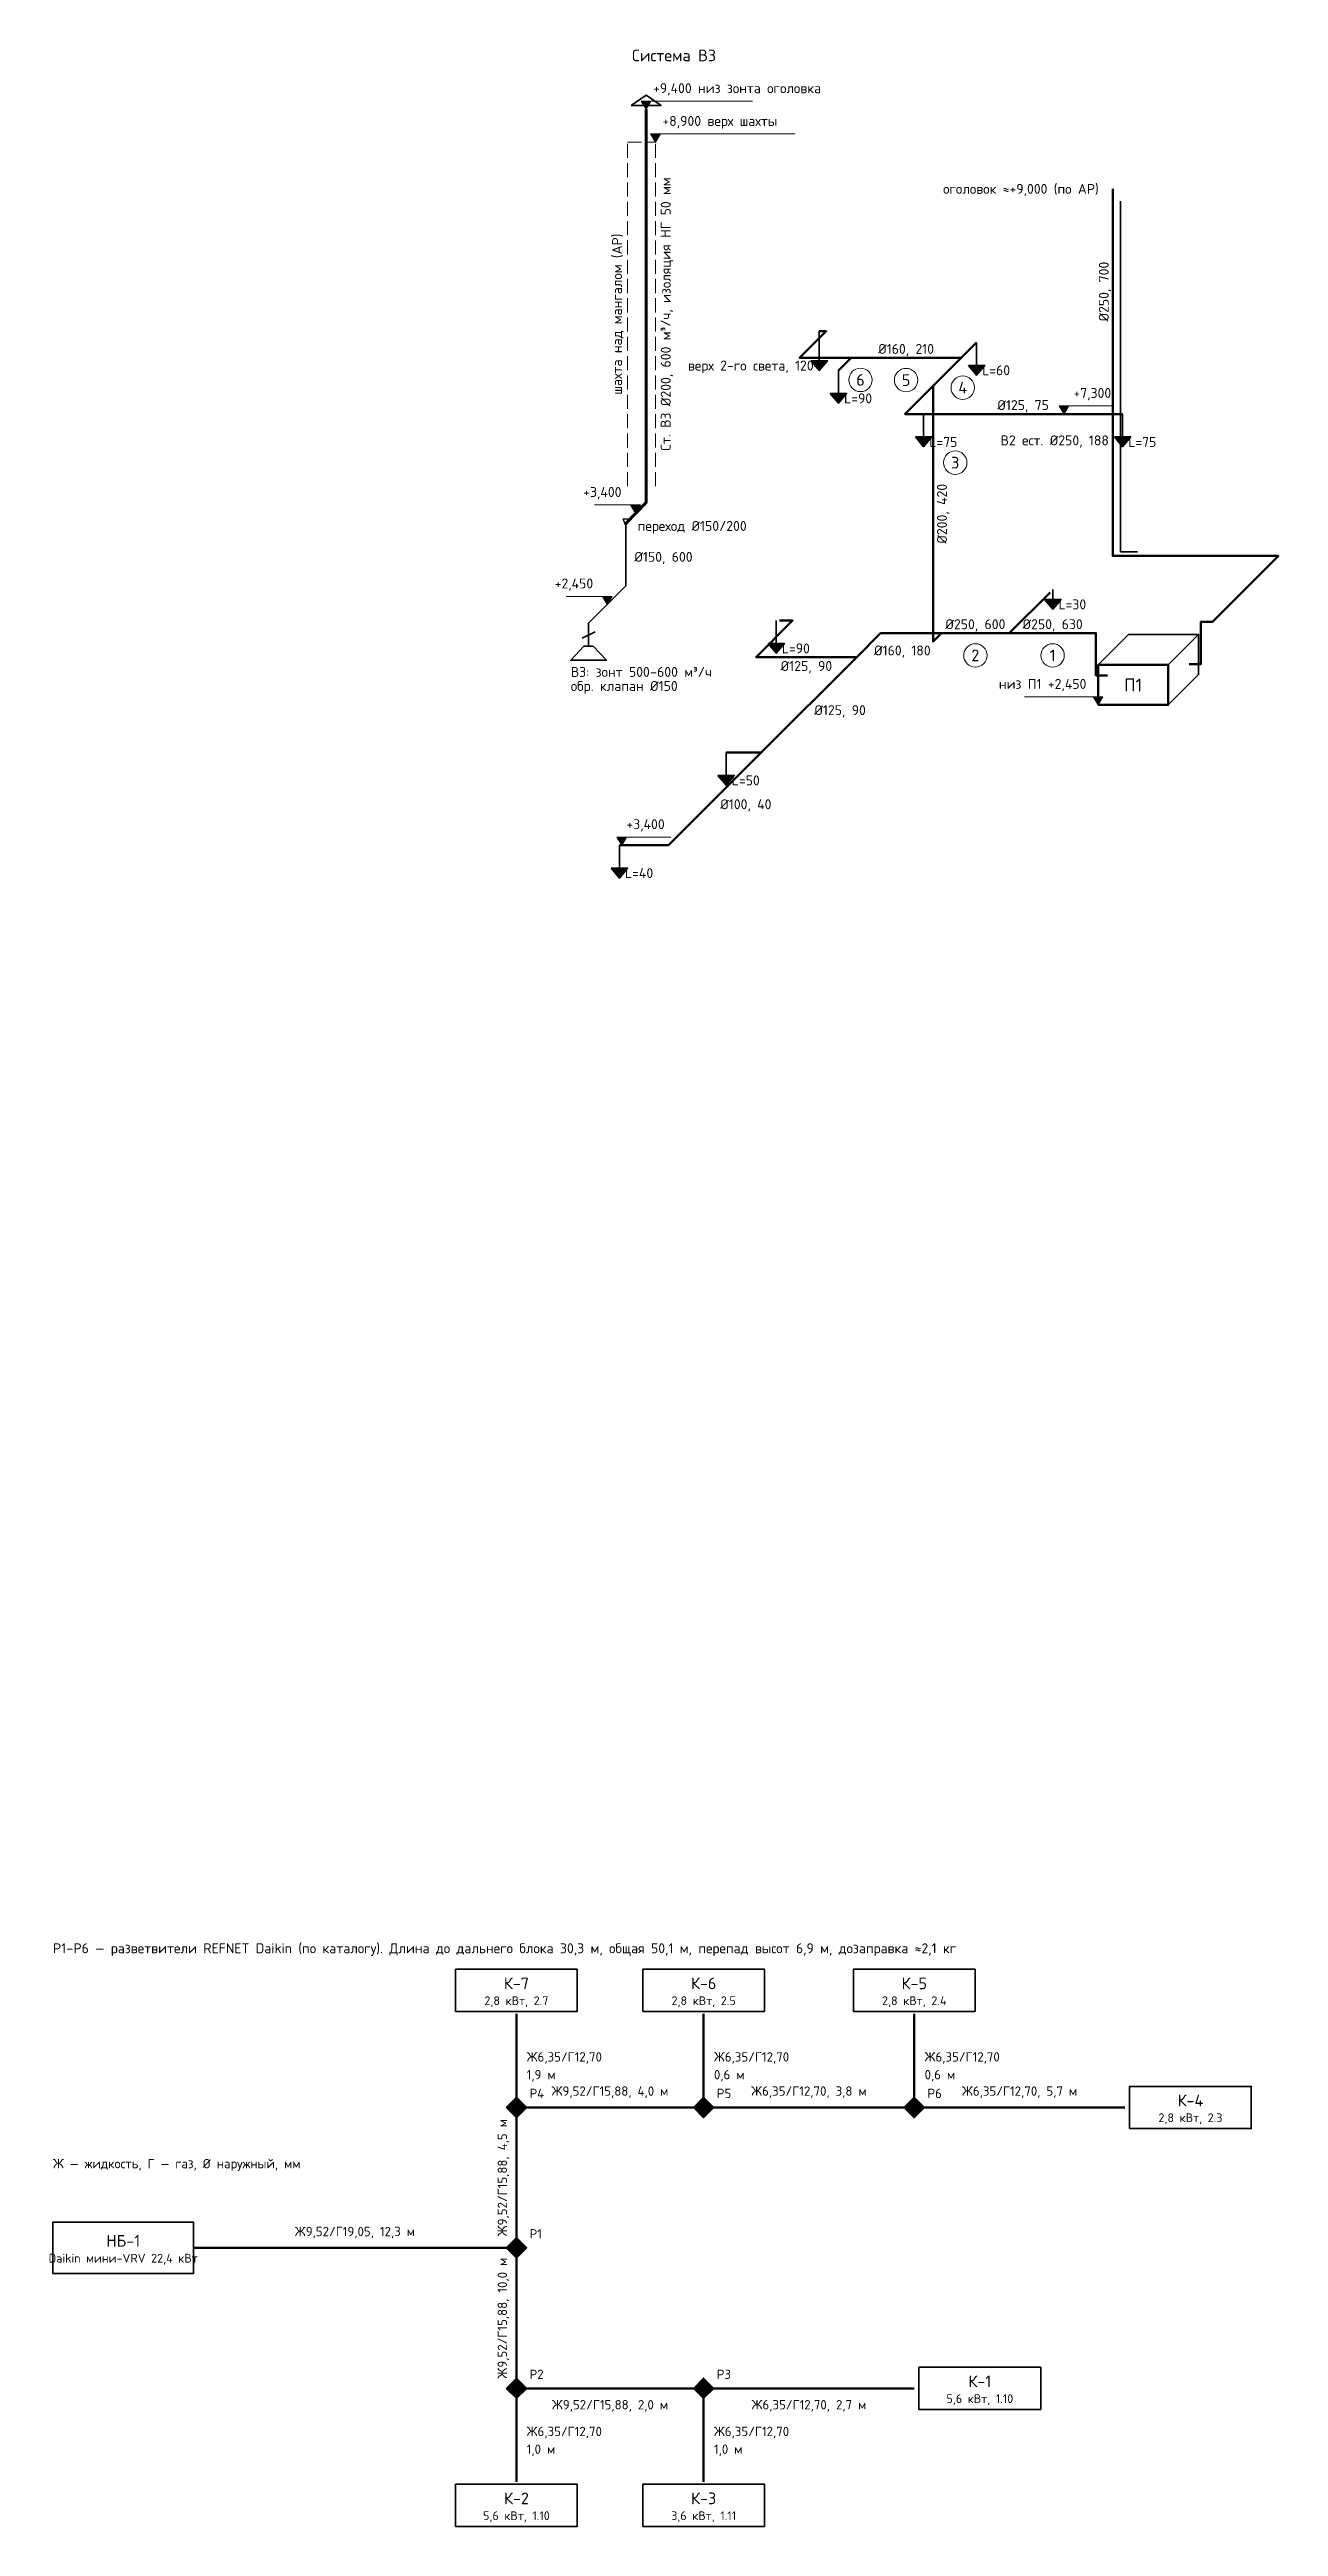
# Model space of a CAD drawing. Header units: millimetres. Extents: x 40026 to 68189, y -59950 to 16148.
# Drawn here: x 40026 to 66280, y -59950 to -7044 of the extents above; entities that cross this region are included whole.
import ezdxf
from ezdxf.enums import TextEntityAlignment as Align

# ---------------------------------------------------------------- set-up
doc = ezdxf.new("R2010")
doc.units = ezdxf.units.MM
doc.linetypes.add('ОВ_ШТРИХ', pattern=[330, 240, -90])
for name, color, linetype, lineweight in [('ОВ_В', 32, 'Continuous', 35), ('ОВ_Выброс', 8, 'Continuous', 35), ('ОВ_марки', 7, 'Continuous', 18), ('ОВ_оборуд', 7, 'Continuous', 35), ('ОВ_текст', 7, 'Continuous', 18), ('ОВ_Фреон', 6, 'Continuous', 35), ('ОВ_шахты', 7, 'Continuous', 35)]:
    doc.layers.add(name, color=color, linetype=linetype, lineweight=lineweight)
doc.styles.add('GOST', font='isocpeur.ttf', dxfattribs={"width": 0.9})

msp = doc.modelspace()

# ---------------------------------------------------------------- texts
at = {"layer": 'ОВ_В', "style": 'GOST'}
for s, height, p in [('Система ВЗ', 250, (52470, -7170)), ('L=60', 212.5, (59950, -13895)), ('L=90', 212.5, (57000, -14495)), ('L=75', 212.5, (58820, -15425)), ('L=75', 212.5, (63070, -15425)), ('переход Ø150/200', 212.5, (52590, -17220)), ('Ø150, 600', 212.5, (52520, -17880)), ('L=30', 212.5, (61580, -18895)), ('L=90', 212.5, (55670, -19835)), ('Ø160, 180', 212.5, (57639.75, -19879.75)), ('обр. клапан Ø150', 212.5, (51162, -20638)), ('ВЗ: зонт 500–600 м³/ч', 212.5, (51162, -20338)), ('Ø125, 90', 212.5, (56364.75, -21154.75)), ('L=50', 212.5, (54600, -22655)), ('Ø100, 40', 212.5, (54354.75, -23164.75)), ('L=40', 212.5, (52320, -24635))]:
    msp.add_text(s, height=height, dxfattribs=at).set_placement(p, align=Align.MIDDLE_LEFT)
for s, rotation, p in [('Ст. ВЗ Ø200, 600 м³/ч, изоляция НГ 50 мм', 90, (53190, -12695)), ('Ø125, 75', 360, (60825, -14638.75)), ('Ø200, 420', 90, (59091.25, -16960))]:
    msp.add_text(s, height=212.5, rotation=rotation, dxfattribs=at).set_placement(p, align=Align.MIDDLE_CENTER)
for s, p in [('верх 2-го света, 120', (56350, -13795)), ('В2 ест. Ø250, 188', (62658, -15392))]:
    msp.add_text(s, height=212.5, dxfattribs=at).set_placement(p, align=Align.MIDDLE_RIGHT)
for s, p in [('Ø160, 210', (58325, -13438.75)), ('Ø250, 600', (59805, -19318.75)), ('Ø250, 630', (61455, -19318.75)), ('Ø125, 90', (56195, -20211.25))]:
    msp.add_text(s, height=212.5, dxfattribs=at).set_placement(p, align=Align.MIDDLE_CENTER)
at = {"layer": 'ОВ_Выброс', "style": 'GOST'}
msp.add_text('оголовок ≈+9,000 (по АР)', height=212.5, dxfattribs=at).set_placement((62440, -10020), align=Align.MIDDLE_RIGHT)
msp.add_text('Ø250, 700', height=212.5, rotation=90, dxfattribs=at).set_placement((62548.75, -12215.2), align=Align.MIDDLE_CENTER)
at = {"layer": 'ОВ_марки', "style": 'GOST'}
for s, p in [('+9,400 низ зонта оголовка', (52920, -8040)), ('+8,900 верх шахты', (53120, -8740)), ('+7,300', (61900, -14550)), ('+3,400', (52350, -23760))]:
    msp.add_text(s, height=212.5, dxfattribs=at).set_placement(p, align=Align.BOTTOM_LEFT)
for s, p in [('6', (57350.88, -14100.88)), ('5', (58325, -14105)), ('4', (59535.88, -14265.88)), ('3', (59375, -15868)), ('2', (59805, -19985)), ('1', (61455, -19985))]:
    msp.add_text(s, height=250, dxfattribs=at).set_placement(p, align=Align.MIDDLE_CENTER)
for s, p in [('+3,400', (52245, -16665)), ('+2,450', (51641, -18619)), ('низ П1 +2,450', (62176, -20764))]:
    msp.add_text(s, height=212.5, dxfattribs=at).set_placement(p, align=Align.BOTTOM_RIGHT)
at = {"layer": 'ОВ_оборуд', "style": 'GOST'}
msp.add_text('П1', height=275, dxfattribs=at).set_placement((63176, -20617), align=Align.MIDDLE_CENTER)
at = {"layer": 'ОВ_текст', "style": 'GOST'}
for s, height, p in [('Р1–Р6 — разветвители REFNET Daikin (по каталогу). Длина до дальнего блока 30,3 м, общая 50,1 м, перепад высот 6,9 м, дозаправка ≈2,1 кг', 212.5, (40100, -47600)), ('Ж — жидкость, Г — газ, Ø наружный, мм', 200, (40100, -52200))]:
    msp.add_text(s, height=height, dxfattribs=at).set_placement(p, align=Align.MIDDLE_LEFT)
at = {"layer": 'ОВ_Фреон', "style": 'GOST'}
for s, height, p in [('2,8 кВт, 2.7', 187.5, (50000, -48720)), ('К-7', 250, (50000, -48350)), ('2,8 кВт, 2.5', 187.5, (54000, -48720)), ('К-6', 250, (54000, -48350)), ('2,8 кВт, 2.4', 187.5, (58500, -48720)), ('К-5', 250, (58500, -48350)), ('Ж9,52/Г15,88, 4,0 м', 200, (52000, -50650)), ('Ж6,35/Г12,70, 3,8 м', 200, (56250, -50650)), ('Ж6,35/Г12,70, 5,7 м', 200, (60750, -50650)), ('К-4', 250, (64400, -50850)), ('2,8 кВт, 2.3', 187.5, (64400, -51220)), ('НБ-1', 250, (41600, -53850)), ('Ж9,52/Г19,05, 12,3 м', 200, (46550, -53650)), ('Daikin мини-VRV 22,4 кВт', 187.5, (41600, -54220)), ('5,6 кВт, 1.10', 187.5, (59900, -57220)), ('К-1', 250, (59900, -56850)), ('Ж9,52/Г15,88, 2,0 м', 200, (52000, -57350)), ('Ж6,35/Г12,70, 2,7 м', 200, (56250, -57350)), ('К-2', 250, (50000, -59350)), ('К-3', 250, (54000, -59350)), ('5,6 кВт, 1.10', 187.5, (50000, -59720)), ('3,6 кВт, 1.11', 187.5, (54000, -59720))]:
    msp.add_text(s, height=height, dxfattribs=at).set_placement(p, align=Align.MIDDLE_CENTER)
for s, p in [('Ж6,35/Г12,70', (50220, -49920)), ('1,9 м', (50220, -50300)), ('Ж6,35/Г12,70', (54220, -49920)), ('0,6 м', (54220, -50300)), ('Ж6,35/Г12,70', (58720, -49920)), ('0,6 м', (58720, -50300)), ('Р4', (50280, -50700)), ('Р5', (54280, -50700)), ('Р6', (58780, -50700)), ('Р1', (50280, -53700)), ('Р2', (50280, -56700)), ('Р3', (54280, -56700)), ('Ж6,35/Г12,70', (50220, -57920)), ('Ж6,35/Г12,70', (54220, -57920)), ('1,0 м', (50220, -58300)), ('1,0 м', (54220, -58300))]:
    msp.add_text(s, height=200, dxfattribs=at).set_placement(p, align=Align.MIDDLE_LEFT)
for s, p in [('Ж9,52/Г15,88, 4,5 м', (49700, -52500)), ('Ж9,52/Г15,88, 10,0 м', (49700, -55500))]:
    msp.add_text(s, height=200, rotation=90, dxfattribs=at).set_placement(p, align=Align.MIDDLE_CENTER)
at = {"layer": 'ОВ_шахты', "style": 'GOST'}
msp.add_text('шахта над мангалом (АР)', height=212.5, rotation=90, dxfattribs=at).set_placement((52150, -12695), align=Align.MIDDLE_CENTER)

# ---------------------------------------------------------------- hatches: boundary and pattern name
at = {"layer": 'ОВ_В'}
for points in [[(56295, -13690), (56645, -13690), (56470, -13900)], [(59655, -13790), (60005, -13790), (59830, -14000)], [(56705, -14390), (57055, -14390), (56880, -14600)], [(58525, -15320), (58875, -15320), (58700, -15530)], [(62775, -15320), (63125, -15320), (62950, -15530)], [(61285, -18790), (61635, -18790), (61460, -19000)], [(55375, -19730), (55725, -19730), (55550, -19940)], [(54305, -22550), (54655, -22550), (54480, -22760)], [(52025, -24530), (52375, -24530), (52200, -24740)]]:
    msp.add_hatch(color=32, dxfattribs=at).paths.add_polyline_path(points)
at = {"layer": 'ОВ_марки'}
for points in [[(52770, -8320), (52665, -8145), (52875, -8145)], [(52970, -9020), (52865, -8845), (53075, -8845)], [(61700, -14830), (61595, -14655), (61805, -14655)], [(52545, -16945), (52440, -16770), (52650, -16770)], [(51941, -18899), (51836, -18724), (52046, -18724)], [(62426, -21044), (62321, -20869), (62531, -20869)], [(52250, -24040), (52145, -23865), (52355, -23865)]]:
    msp.add_hatch(color=7, dxfattribs=at).paths.add_polyline_path(points)
at = {"layer": 'ОВ_Фреон'}
for points in [[(49780, -51000), (50000, -50780), (50220, -51000), (50000, -51220)], [(53780, -51000), (54000, -50780), (54220, -51000), (54000, -51220)], [(58280, -51000), (58500, -50780), (58720, -51000), (58500, -51220)], [(49780, -54000), (50000, -53780), (50220, -54000), (50000, -54220)], [(49780, -57000), (50000, -56780), (50220, -57000), (50000, -57220)], [(53780, -57000), (54000, -56780), (54220, -57000), (54000, -57220)]]:
    msp.add_hatch(color=6, dxfattribs=at).paths.add_polyline_path(points)

# ---------------------------------------------------------------- linework, layer by layer
at = {"layer": 'ОВ_В', "lineweight": 70}
msp.add_lwpolyline([(52340, -17170), (52770, -16720), (52770, -8320)], dxfattribs=at)
at = {"layer": 'ОВ_В', "lineweight": 35}
for points in [[(52450, -8240), (52770, -8020), (53090, -8240), (52450, -8240)], [(63268, -17772), (62908, -17772), (62908, -10282)], [(56470, -13060), (56470, -13690)], [(59830, -13300), (59830, -13790)], [(56880, -13900), (56880, -14390)], [(58700, -14830), (58700, -15320)], [(62950, -14830), (62950, -15320)], [(51542, -19788), (51542, -19298), (52340, -18500), (52340, -17170)], [(61460, -18580), (61460, -18790)], [(51402, -19620), (51682, -19480)], [(55550, -19240), (55550, -19730)], [(54480, -22060), (54480, -22550)], [(52200, -24040), (52200, -24530)]]:
    msp.add_lwpolyline(points, dxfattribs=at)
at = {"layer": 'ОВ_В', "lineweight": 50}
for points in [[(56470, -13060), (56620, -13060), (56050, -13630), (57150, -13630)], [(56880, -13900), (57150, -13630)], [(57150, -13630), (59500, -13630)], [(59500, -13630), (58900, -14230)], [(59830, -13300), (59500, -13630)], [(58700, -14830), (58300, -14830), (58900, -14230)], [(58900, -14230), (58900, -19690), (59080, -19510)], [(62950, -14830), (58700, -14830)], [(61400, -18640), (60530, -19510)], [(55620, -19240), (55900, -19240), (55120, -20020), (57270, -20020)], [(57270, -20020), (57780, -19510), (59080, -19510)], [(59080, -19510), (60530, -19510)], [(60530, -19510), (62380, -19510), (62380, -20413), (62630, -20413)], [(55230, -22060), (57270, -20020)], [(53250, -24040), (55230, -22060)], [(54480, -22060), (55230, -22060)], [(52200, -24040), (53250, -24040)]]:
    msp.add_lwpolyline(points, dxfattribs=at)
at = {"layer": 'ОВ_В'}
for points in [[(56295, -13690), (56645, -13690), (56470, -13900)], [(59655, -13790), (60005, -13790), (59830, -14000)], [(56705, -14390), (57055, -14390), (56880, -14600)], [(58525, -15320), (58875, -15320), (58700, -15530)], [(62775, -15320), (63125, -15320), (62950, -15530)], [(61285, -18790), (61635, -18790), (61460, -19000)], [(55375, -19730), (55725, -19730), (55550, -19940)], [(54305, -22550), (54655, -22550), (54480, -22760)], [(52025, -24530), (52375, -24530), (52200, -24740)]]:
    msp.add_lwpolyline(points, close=True, dxfattribs=at)
at = {"layer": 'ОВ_В', "lineweight": 25}
msp.add_lwpolyline([(52340, -17220), (52280, -17070), (52400, -17070), (52340, -17220)], dxfattribs=at)
at = {"layer": 'ОВ_В', "lineweight": 35}
msp.add_lwpolyline([(51442, -19788), (51642, -19788), (51922, -20088), (51162, -20088)], close=True, dxfattribs=at)
at = {"layer": 'ОВ_Выброс', "lineweight": 50}
msp.add_lwpolyline([(64370, -20173), (64620, -20173), (64620, -19270), (64870, -19270), (66280, -17860), (62980, -17860), (62740, -17860), (62740, -10020)], dxfattribs=at)
at = {"layer": 'ОВ_марки'}
for points in [[(52770, -8320), (52665, -8145), (52875, -8145)], [(52970, -9020), (52865, -8845), (53075, -8845)], [(61700, -14830), (61595, -14655), (61805, -14655)], [(52545, -16945), (52440, -16770), (52650, -16770)], [(51941, -18899), (51836, -18724), (52046, -18724)], [(62426, -21044), (62321, -20869), (62531, -20869)], [(52250, -24040), (52145, -23865), (52355, -23865)]]:
    msp.add_lwpolyline(points, close=True, dxfattribs=at)
for points in [[(52665, -8145), (55045, -8145)], [(52865, -8845), (55945, -8845)], [(61595, -14655), (62750, -14655)], [(51670, -16770), (52650, -16770)], [(51066, -18724), (52046, -18724)], [(60851, -20869), (62531, -20869)], [(52145, -23865), (53300, -23865)]]:
    msp.add_lwpolyline(points, dxfattribs=at)
for centre in [(57350.88, -14100.88), (58325, -14105), (59535.88, -14265.88), (59375, -15868), (59805, -19985), (61455, -19985)]:
    msp.add_circle(centre, 250, dxfattribs=at)
at = {"layer": 'ОВ_оборуд', "lineweight": 35}
for points in [[(62426, -20190), (63074, -19542), (64574, -19542), (63926, -20190)], [(63926, -21044), (64574, -20396), (64574, -19542)]]:
    msp.add_lwpolyline(points, dxfattribs=at)
at = {"layer": 'ОВ_оборуд', "lineweight": 50}
msp.add_lwpolyline([(62426, -21044), (63926, -21044), (63926, -20190), (62426, -20190)], close=True, dxfattribs=at)
at = {"layer": 'ОВ_Фреон', "lineweight": 35}
for points in [[(48700, -48950), (51300, -48950), (51300, -48050), (48700, -48050)], [(52700, -48950), (55300, -48950), (55300, -48050), (52700, -48050)], [(57200, -48950), (59800, -48950), (59800, -48050), (57200, -48050)], [(63100, -51450), (65700, -51450), (65700, -50550), (63100, -50550)], [(40100, -54550), (43100, -54550), (43100, -53450), (40100, -53450)], [(58600, -57450), (61200, -57450), (61200, -56550), (58600, -56550)], [(48700, -59950), (51300, -59950), (51300, -59050), (48700, -59050)], [(52700, -59950), (55300, -59950), (55300, -59050), (52700, -59050)]]:
    msp.add_lwpolyline(points, close=True, dxfattribs=at)
at = {"layer": 'ОВ_Фреон', "lineweight": 50}
for points in [[(50000, -51000), (50000, -49000)], [(54000, -51000), (54000, -49000)], [(58500, -51000), (58500, -49000)], [(50000, -54000), (50000, -51000)], [(50000, -51000), (54000, -51000)], [(54000, -51000), (58500, -51000)], [(58500, -51000), (63000, -51000)], [(43100, -54000), (50000, -54000)], [(50000, -54000), (50000, -57000)], [(50000, -57000), (54000, -57000)], [(50000, -57000), (50000, -59000)], [(54000, -57000), (54000, -59000)], [(54000, -57000), (58500, -57000)]]:
    msp.add_lwpolyline(points, dxfattribs=at)
at = {"layer": 'ОВ_Фреон'}
for points in [[(49780, -51000), (50000, -50780), (50220, -51000), (50000, -51220)], [(53780, -51000), (54000, -50780), (54220, -51000), (54000, -51220)], [(58280, -51000), (58500, -50780), (58720, -51000), (58500, -51220)], [(49780, -54000), (50000, -53780), (50220, -54000), (50000, -54220)], [(49780, -57000), (50000, -56780), (50220, -57000), (50000, -57220)], [(53780, -57000), (54000, -56780), (54220, -57000), (54000, -57220)]]:
    msp.add_lwpolyline(points, close=True, dxfattribs=at)
at = {"layer": 'ОВ_шахты', "linetype": 'ОВ_ШТРИХ', "lineweight": 18, "ltscale": 1.25}
for points in [[(52370, -16370), (52370, -9020)], [(52370, -9020), (52970, -9020)], [(52970, -16370), (52970, -9020)]]:
    msp.add_lwpolyline(points, dxfattribs=at)

msp.set_redraw_order([(e.dxf.handle, doc.entitydb.next_handle()) for e in msp.query("TEXT MTEXT ATTDEF DIMENSION ARC_DIMENSION")])  # texts and dimensions are drawn at this point

doc.saveas('drawing.dxf')
